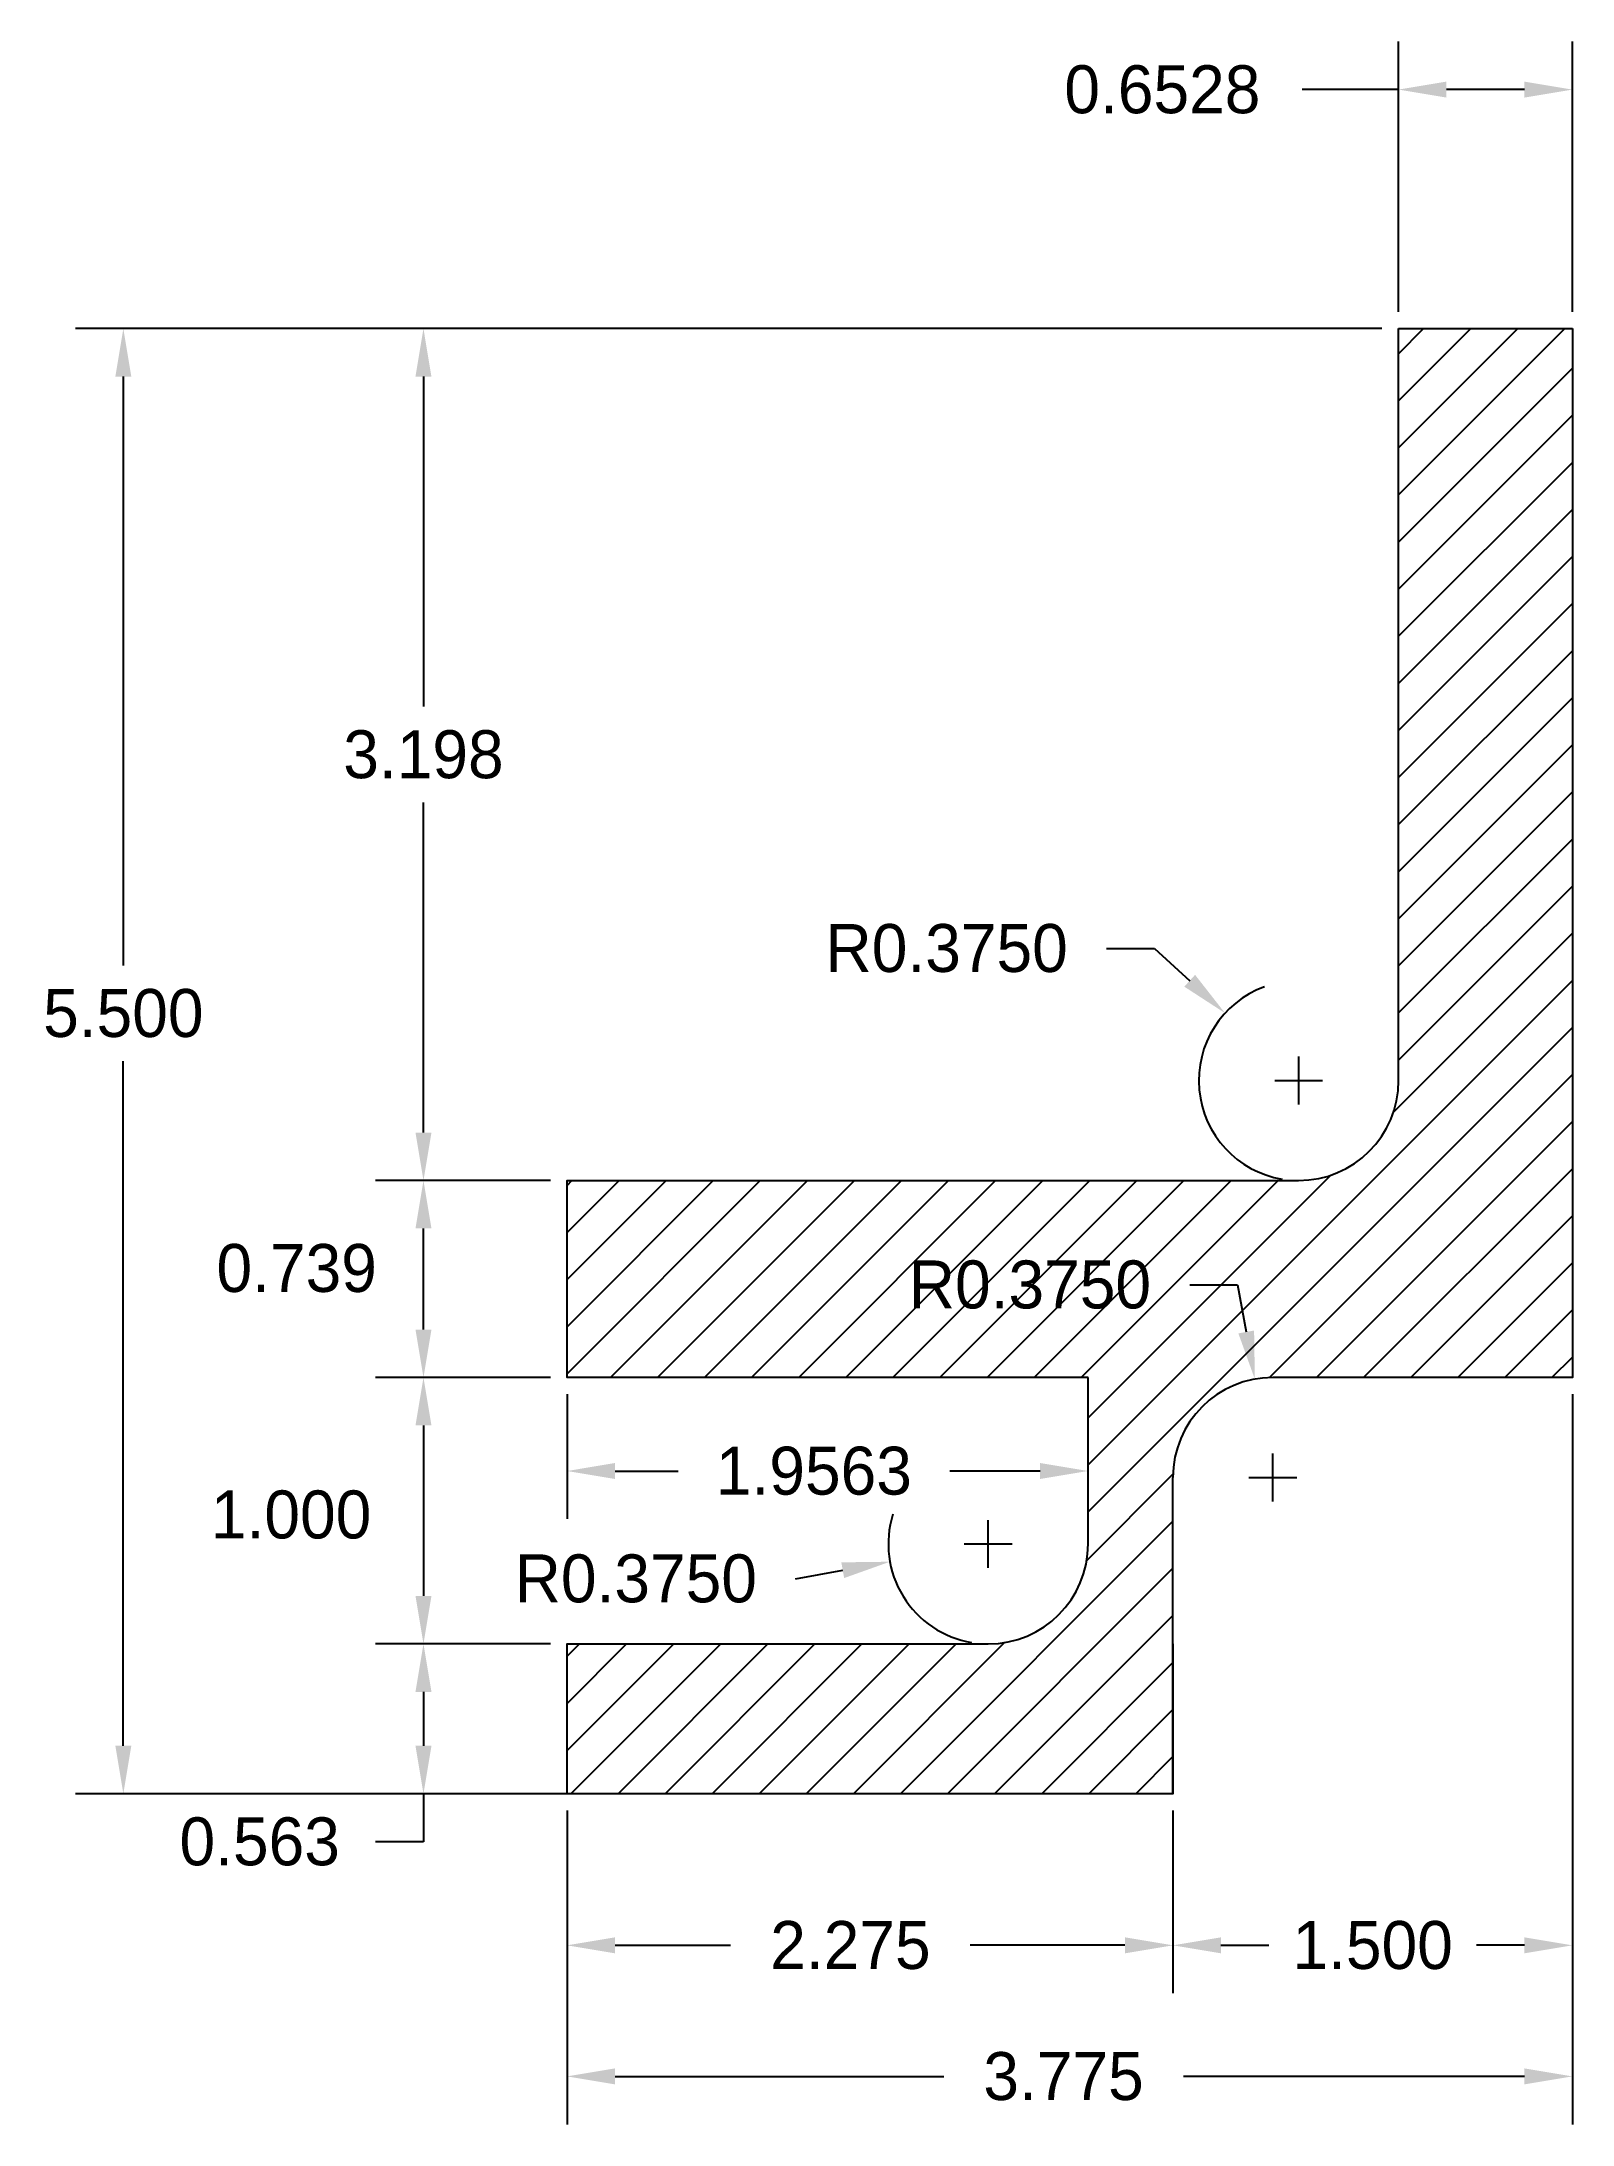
# Model space of a CAD drawing. Header units: inches. Extents: x -164 to 250, y -285 to 80.
# Drawn here: x -88.37 to -82.62, y -143.17 to -135.35 of the extents above; entities that cross this region are included whole.
import ezdxf

# ---------------------------------------------------------------- set-up
doc = ezdxf.new("R2010")
doc.units = ezdxf.units.IN
doc.header["$MEASUREMENT"] = 0
doc.layers.add('trajectories', color=3, linetype='Continuous')
doc.dimstyles.get("Standard").update_dxf_attribs({"dimtxt": 0.18, "dimasz": 0.18, "dimexe": 0.18, "dimexo": 0.0625, "dimgap": 0.09, "dimtad": 0, "dimtih": 1, "dimtoh": 1, "dimdec": 4, "dimzin": 0, "dimdsep": 46, "dimtxsty": 'Standard', "dimcen": 0.09, "dimadec": 0, "dimazin": 0, "dimtfac": 1, "dimtdec": 4, "dimtofl": 0, "dimtmove": 0, "dimatfit": 3, "dimfxl": 1, "dimtolj": 1, "dimtzin": 0, "dimarcsym": 0})

msp = doc.modelspace()

# ---------------------------------------------------------------- blocks, each defined once
blk = doc.blocks.new('*D135')
at = {"layer": 'Defpoints', "color": 0, "transparency": 16777216}
for p in [(-86.3996, -141.369), (-86.939, -141.9315), (-86.3996, -141.9315)]:
    blk.add_point(p, dxfattribs=at)
at = {"layer": 'trajectories', "color": 0, "lineweight": -2, "transparency": 16777216}
for p, q in [((-86.4621, -141.369), (-87.119, -141.369)), ((-86.939, -141.549), (-86.939, -141.7515)), ((-86.4621, -141.9315), (-87.119, -141.9315)), ((-86.939, -141.9315), (-86.939, -142.1115)), ((-86.939, -142.1115), (-87.119, -142.1115))]:
    blk.add_line(p, q, dxfattribs=at)
at = {"layer": 'trajectories', "color": 0, "transparency": 16777216}
for points in [[(-86.969, -141.549), (-86.909, -141.549), (-86.939, -141.369)], [(-86.969, -141.7515), (-86.909, -141.7515), (-86.939, -141.9315)]]:
    blk.add_solid(points, dxfattribs=at)
at = {"layer": 'trajectories', "color": 0, "transparency": 16777216, "insert": (-87.554, -142.1115), "char_height": 0.18, "attachment_point": 5}
blk.add_mtext('\\A1;0.563', dxfattribs=at)
blk = doc.blocks.new('*D136')
at = {"layer": 'Defpoints', "color": 0, "transparency": 16777216}
for p in [(-86.3996, -140.369), (-86.939, -141.369), (-86.3996, -141.369)]:
    blk.add_point(p, dxfattribs=at)
at = {"layer": 'trajectories', "color": 0, "lineweight": -2, "transparency": 16777216}
for p, q in [((-86.4621, -140.369), (-87.119, -140.369)), ((-86.939, -140.549), (-86.939, -141.189)), ((-86.4621, -141.369), (-87.119, -141.369))]:
    blk.add_line(p, q, dxfattribs=at)
at = {"layer": 'trajectories', "color": 0, "transparency": 16777216}
for points in [[(-86.969, -140.549), (-86.909, -140.549), (-86.939, -140.369)], [(-86.969, -141.189), (-86.909, -141.189), (-86.939, -141.369)]]:
    blk.add_solid(points, dxfattribs=at)
at = {"layer": 'trajectories', "color": 0, "transparency": 16777216, "insert": (-87.436, -140.8844), "char_height": 0.18, "attachment_point": 5}
blk.add_mtext('\\A1;1.000', dxfattribs=at)
blk = doc.blocks.new('*D137')
at = {"layer": 'Defpoints', "color": 0, "transparency": 16777216}
for p in [(-86.939, -139.6295), (-86.3996, -139.6295), (-86.3996, -140.369)]:
    blk.add_point(p, dxfattribs=at)
at = {"layer": 'trajectories', "color": 0, "lineweight": -2, "transparency": 16777216}
for p, q in [((-86.4621, -139.6295), (-87.119, -139.6295)), ((-86.939, -140.189), (-86.939, -139.8095)), ((-86.4621, -140.369), (-87.119, -140.369))]:
    blk.add_line(p, q, dxfattribs=at)
at = {"layer": 'trajectories', "color": 0, "transparency": 16777216}
for points in [[(-86.969, -139.8095), (-86.909, -139.8095), (-86.939, -139.6295)], [(-86.969, -140.189), (-86.909, -140.189), (-86.939, -140.369)]]:
    blk.add_solid(points, dxfattribs=at)
at = {"layer": 'trajectories', "color": 0, "transparency": 16777216, "insert": (-87.4151, -139.9591), "char_height": 0.18, "attachment_point": 5}
blk.add_mtext('\\A1;0.739', dxfattribs=at)
blk = doc.blocks.new('*D138')
at = {"layer": 'Defpoints', "color": 0, "transparency": 16777216}
for p in [(-88.0661, -136.4315), (-83.2774, -136.4315), (-84.1246, -141.9315)]:
    blk.add_point(p, dxfattribs=at)
at = {"layer": 'trajectories', "color": 0, "lineweight": -2, "transparency": 16777216}
for p, q in [((-83.3399, -136.4315), (-88.2461, -136.4315)), ((-88.0661, -136.6115), (-88.0661, -138.8219)), ((-88.0661, -141.7515), (-88.0661, -139.1819)), ((-84.1871, -141.9315), (-88.2461, -141.9315))]:
    blk.add_line(p, q, dxfattribs=at)
at = {"layer": 'trajectories', "color": 0, "transparency": 16777216}
for points in [[(-88.0961, -136.6115), (-88.0361, -136.6115), (-88.0661, -136.4315)], [(-88.0961, -141.7515), (-88.0361, -141.7515), (-88.0661, -141.9315)]]:
    blk.add_solid(points, dxfattribs=at)
at = {"layer": 'trajectories', "color": 0, "transparency": 16777216, "insert": (-88.0661, -139.0019), "char_height": 0.18, "attachment_point": 5}
blk.add_mtext('\\A1;5.500', dxfattribs=at)
blk = doc.blocks.new('*D115')
at = {"layer": 'Defpoints', "color": 0, "transparency": 16777216}
for p in [(-86.939, -136.4315), (-83.2774, -136.4315), (-86.3996, -139.6295)]:
    blk.add_point(p, dxfattribs=at)
at = {"layer": 'trajectories', "color": 0, "lineweight": -2, "transparency": 16777216}
for p, q in [((-83.3399, -136.4315), (-87.119, -136.4315)), ((-86.939, -136.6115), (-86.939, -137.8505)), ((-86.939, -139.4495), (-86.939, -138.2105)), ((-86.4621, -139.6295), (-87.119, -139.6295))]:
    blk.add_line(p, q, dxfattribs=at)
at = {"layer": 'trajectories', "color": 0, "transparency": 16777216}
for points in [[(-86.969, -136.6115), (-86.909, -136.6115), (-86.939, -136.4315)], [(-86.969, -139.4495), (-86.909, -139.4495), (-86.939, -139.6295)]]:
    blk.add_solid(points, dxfattribs=at)
at = {"layer": 'trajectories', "color": 0, "transparency": 16777216, "insert": (-86.939, -138.0305), "char_height": 0.18, "attachment_point": 5}
blk.add_mtext('\\A1;3.198', dxfattribs=at)
blk = doc.blocks.new('*D139')
at = {"layer": 'Defpoints', "color": 0, "transparency": 16777216}
for p in [(-86.3996, -141.9315), (-84.1246, -141.9315), (-84.1246, -142.5006)]:
    blk.add_point(p, dxfattribs=at)
at = {"layer": 'trajectories', "color": 0, "lineweight": -2, "transparency": 16777216}
for p, q in [((-86.3996, -141.994), (-86.3996, -142.6806)), ((-84.1246, -141.994), (-84.1246, -142.6806)), ((-86.2196, -142.5006), (-85.7856, -142.5006)), ((-84.3046, -142.5006), (-84.8856, -142.5006))]:
    blk.add_line(p, q, dxfattribs=at)
at = {"layer": 'trajectories', "color": 0, "transparency": 16777216}
for points in [[(-86.2196, -142.4706), (-86.2196, -142.5306), (-86.3996, -142.5006)], [(-84.3046, -142.4706), (-84.3046, -142.5306), (-84.1246, -142.5006)]]:
    blk.add_solid(points, dxfattribs=at)
at = {"layer": 'trajectories', "color": 0, "transparency": 16777216, "insert": (-85.3356, -142.5006), "char_height": 0.18, "attachment_point": 5}
blk.add_mtext('\\A1;2.275', dxfattribs=at)
blk = doc.blocks.new('*D140')
at = {"layer": 'Defpoints', "color": 0, "transparency": 16777216}
for p in [(-82.6246, -140.369), (-84.1246, -141.9315), (-82.6246, -142.5006)]:
    blk.add_point(p, dxfattribs=at)
at = {"layer": 'trajectories', "color": 0, "lineweight": -2, "transparency": 16777216}
for p, q in [((-82.6246, -140.4315), (-82.6246, -142.6806)), ((-84.1246, -141.994), (-84.1246, -142.6806)), ((-83.9446, -142.5006), (-83.7646, -142.5006)), ((-82.8046, -142.5006), (-82.9846, -142.5006))]:
    blk.add_line(p, q, dxfattribs=at)
at = {"layer": 'trajectories', "color": 0, "transparency": 16777216}
for points in [[(-83.9446, -142.4706), (-83.9446, -142.5306), (-84.1246, -142.5006)], [(-82.8046, -142.4706), (-82.8046, -142.5306), (-82.6246, -142.5006)]]:
    blk.add_solid(points, dxfattribs=at)
at = {"layer": 'trajectories', "color": 0, "transparency": 16777216, "insert": (-83.3746, -142.5006), "char_height": 0.18, "attachment_point": 5}
blk.add_mtext('\\A1;1.500', dxfattribs=at)
blk = doc.blocks.new('*D141')
at = {"layer": 'Defpoints', "color": 0, "transparency": 16777216}
for p in [(-82.6246, -140.369), (-86.3996, -141.9315), (-82.6246, -142.9926)]:
    blk.add_point(p, dxfattribs=at)
at = {"layer": 'trajectories', "color": 0, "lineweight": -2, "transparency": 16777216}
for p, q in [((-82.6246, -140.4315), (-82.6246, -143.1726)), ((-86.3996, -141.994), (-86.3996, -143.1726)), ((-86.2196, -142.9926), (-84.9854, -142.9926)), ((-82.8046, -142.9926), (-84.0854, -142.9926))]:
    blk.add_line(p, q, dxfattribs=at)
at = {"layer": 'trajectories', "color": 0, "transparency": 16777216}
for points in [[(-86.2196, -142.9626), (-86.2196, -143.0226), (-86.3996, -142.9926)], [(-82.8046, -142.9626), (-82.8046, -143.0226), (-82.6246, -142.9926)]]:
    blk.add_solid(points, dxfattribs=at)
at = {"layer": 'trajectories', "color": 0, "transparency": 16777216, "insert": (-84.5354, -142.9926), "char_height": 0.18, "attachment_point": 5}
blk.add_mtext('\\A1;3.775', dxfattribs=at)
blk = doc.blocks.new('*D142')
at = {"layer": 'Defpoints', "color": 0, "transparency": 16777216}
for p in [(-82.6246, -135.5342), (-83.2774, -136.4315), (-82.6246, -136.4315)]:
    blk.add_point(p, dxfattribs=at)
at = {"layer": 'trajectories', "color": 0, "lineweight": -2, "transparency": 16777216}
for p, q in [((-83.2774, -136.369), (-83.2774, -135.3542)), ((-82.6246, -136.369), (-82.6246, -135.3542)), ((-83.2774, -135.5342), (-83.6392, -135.5342)), ((-82.8046, -135.5342), (-83.0974, -135.5342))]:
    blk.add_line(p, q, dxfattribs=at)
at = {"layer": 'trajectories', "color": 0, "transparency": 16777216}
for points in [[(-83.0974, -135.5042), (-83.0974, -135.5642), (-83.2774, -135.5342)], [(-82.8046, -135.5042), (-82.8046, -135.5642), (-82.6246, -135.5342)]]:
    blk.add_solid(points, dxfattribs=at)
at = {"layer": 'trajectories', "color": 0, "transparency": 16777216, "insert": (-84.1642, -135.5342), "char_height": 0.18, "attachment_point": 5}
blk.add_mtext('\\A1;0.6528', dxfattribs=at)
blk = doc.blocks.new('*D143')
at = {"layer": 'Defpoints', "color": 0, "transparency": 16777216}
for p in [(-83.9289, -139.0011), (-83.6524, -139.2545)]:
    blk.add_point(p, dxfattribs=at)
at = {"layer": 'trajectories', "color": 0, "lineweight": -2, "transparency": 16777216}
for p, q in [((-84.3744, -138.7579), (-84.1944, -138.7579)), ((-84.1944, -138.7579), (-84.0616, -138.8795)), ((-83.6524, -139.3445), (-83.6524, -139.1645)), ((-83.7424, -139.2545), (-83.5624, -139.2545))]:
    blk.add_line(p, q, dxfattribs=at)
blk.add_arc((-83.6524, -139.2545), 0.375, 110.00014, 260.4507, dxfattribs=at)
at = {"layer": 'trajectories', "color": 0, "transparency": 16777216}
blk.add_solid([(-84.0414, -138.8574), (-84.0819, -138.9017), (-83.9289, -139.0011)], dxfattribs=at)
at = {"layer": 'trajectories', "color": 0, "transparency": 16777216, "insert": (-84.9744, -138.7579), "char_height": 0.18, "attachment_point": 5}
blk.add_mtext('\\A1;R0.3750', dxfattribs=at)
blk = doc.blocks.new('*D144')
at = {"layer": 'Defpoints', "color": 0, "transparency": 16777216}
for p in [(-84.8183, -140.994), (-85.1874, -141.0605)]:
    blk.add_point(p, dxfattribs=at)
at = {"layer": 'trajectories', "color": 0, "lineweight": -2, "transparency": 16777216}
for p, q in [((-84.8183, -141.084), (-84.8183, -140.904)), ((-84.9083, -140.994), (-84.7283, -140.994)), ((-85.5417, -141.1243), (-85.3645, -141.0924))]:
    blk.add_line(p, q, dxfattribs=at)
blk.add_arc((-84.8183, -140.994), 0.375, 162.71133, 260.4507, dxfattribs=at)
at = {"layer": 'trajectories', "color": 0, "transparency": 16777216}
blk.add_solid([(-85.3698, -141.0629), (-85.3592, -141.1219), (-85.1874, -141.0605)], dxfattribs=at)
at = {"layer": 'trajectories', "color": 0, "transparency": 16777216, "insert": (-86.1417, -141.1243), "char_height": 0.18, "attachment_point": 5}
blk.add_mtext('\\A1;R0.3750', dxfattribs=at)
blk = doc.blocks.new('*D145')
at = {"layer": 'Defpoints', "color": 0, "transparency": 16777216}
for p in [(-83.817, -140.3751), (-83.7496, -140.744)]:
    blk.add_point(p, dxfattribs=at)
at = {"layer": 'trajectories', "color": 0, "lineweight": -2, "transparency": 16777216}
for p, q in [((-84.0617, -140.0209), (-83.8817, -140.0209)), ((-83.8817, -140.0209), (-83.8493, -140.198)), ((-83.7496, -140.834), (-83.7496, -140.654)), ((-83.8396, -140.744), (-83.6596, -140.744))]:
    blk.add_line(p, q, dxfattribs=at)
at = {"layer": 'trajectories', "color": 0, "transparency": 16777216}
blk.add_solid([(-83.8198, -140.1926), (-83.8788, -140.2034), (-83.817, -140.3751)], dxfattribs=at)
at = {"layer": 'trajectories', "color": 0, "transparency": 16777216, "insert": (-84.6617, -140.0209), "char_height": 0.18, "attachment_point": 5}
blk.add_mtext('\\A1;R0.3750', dxfattribs=at)
blk = doc.blocks.new('*D114')
at = {"layer": 'Defpoints', "color": 0, "transparency": 16777216}
for p in [(-86.3996, -140.369), (-84.4433, -140.72), (-84.4433, -140.994)]:
    blk.add_point(p, dxfattribs=at)
at = {"layer": 'trajectories', "color": 0, "lineweight": -2, "transparency": 16777216}
for p, q in [((-86.3996, -140.4315), (-86.3996, -140.9)), ((-84.4433, -140.9315), (-84.4433, -140.54)), ((-86.2196, -140.72), (-85.9829, -140.72)), ((-84.6233, -140.72), (-84.9629, -140.72))]:
    blk.add_line(p, q, dxfattribs=at)
at = {"layer": 'trajectories', "color": 0, "transparency": 16777216}
for points in [[(-86.2196, -140.69), (-86.2196, -140.75), (-86.3996, -140.72)], [(-84.6233, -140.69), (-84.6233, -140.75), (-84.4433, -140.72)]]:
    blk.add_solid(points, dxfattribs=at)
at = {"layer": 'trajectories', "color": 0, "transparency": 16777216, "insert": (-85.4729, -140.72), "char_height": 0.18, "attachment_point": 5}
blk.add_mtext('\\A1;1.9563', dxfattribs=at)

# ---------------------------------------------------------------- dimensions: what is measured, and where the dimension line sits
at = {"layer": 'trajectories'}
for base, p1, p2, picture, middle in [((-82.62464, -135.53421), (-83.27744, -136.43147), (-82.62464, -136.43147), '*D142', (-84.16421, -135.53421)), ((-84.4433, -140.72001), (-86.39959, -140.36897), (-84.4433, -140.99397), '*D114', (-85.47286, -140.72001))]:
    dim = msp.add_linear_dim(base=base, p1=p1, p2=p2, dimstyle='Standard', dxfattribs=at)
    dim.commit()
    dim.dimension.update_dxf_attribs({"geometry": picture, "text_midpoint": middle, "dimtype": 160})
for base, p1, p2, override, picture, middle in [((-88.06613, -136.43147), (-84.12455, -141.93147), (-83.27744, -136.43147), {"dimdec": 3}, '*D138', (-88.06613, -139.00186)), ((-86.939033, -139.629473), (-86.399594, -140.368969), (-86.399594, -139.629473), {"dimdec": 3, "dimtmove": 2}, '*D137', (-87.415121, -139.959117)), ((-86.93903, -141.36897), (-86.39959, -140.36897), (-86.39959, -141.36897), {"dimdec": 3, "dimtmove": 2}, '*D136', (-87.43602, -140.88438))]:
    dim = msp.add_linear_dim(base=base, p1=p1, p2=p2, angle=90, dimstyle='Standard', override=override, dxfattribs=at)
    dim.commit()
    dim.dimension.update_dxf_attribs({"geometry": picture, "text_midpoint": middle, "dimtype": 160})
for base, p1, p2, picture, middle in [((-86.93903, -136.43147), (-86.39959, -139.62947), (-83.27744, -136.43147), '*D115', (-86.93903, -138.03047)), ((-86.9390330711, -141.9314694118), (-86.3995938612, -141.3689694118), (-86.3995938612, -141.9314694118), '*D135', (-87.5540330711, -142.1114694118))]:
    dim = msp.add_linear_dim(base=base, p1=p1, p2=p2, angle=90, dimstyle='Standard', override={"dimdec": 3}, dxfattribs=at)
    dim.commit()
    dim.dimension.update_dxf_attribs({"geometry": picture, "text_midpoint": middle})
for center, mpoint, picture, middle in [((-83.65244, -139.25447), (-83.92893, -139.00114), '*D143', (-84.97436, -138.75793)), ((-83.74955, -140.74397), (-83.81697, -140.37508), '*D145', (-84.66169, -140.02094)), ((-84.8183, -140.99397), (-85.18736, -141.06046), '*D144', (-86.14166, -141.12429))]:
    dim = msp.add_radius_dim(center=center, mpoint=mpoint, dimstyle='Standard', dxfattribs=at)
    dim.commit()
    dim.dimension.update_dxf_attribs({"geometry": picture, "text_midpoint": middle})
for base, p2, picture, middle in [((-82.62464, -142.99261), (-82.62464, -140.36897), '*D141', (-84.53544, -142.99261)), ((-84.12455, -142.50065), (-84.12455, -141.93147), '*D139', (-85.3356, -142.50065))]:
    dim = msp.add_linear_dim(base=base, p1=(-86.39959, -141.93147), p2=p2, dimstyle='Standard', override={"dimdec": 3}, dxfattribs=at)
    dim.commit()
    dim.dimension.update_dxf_attribs({"geometry": picture, "text_midpoint": middle, "dimtype": 160})
dim = msp.add_linear_dim(base=(-82.62464, -142.50065), p1=(-84.12455, -141.93147), p2=(-82.62464, -140.36897), dimstyle='Standard', override={"dimdec": 3}, dxfattribs=at)
dim.commit()
dim.dimension.update_dxf_attribs({"geometry": '*D140', "text_midpoint": (-83.3746, -142.50065)})

# ---------------------------------------------------------------- hatches: boundary and pattern name
at = {"layer": 'trajectories'}
h = msp.add_hatch(dxfattribs=at)
h.set_pattern_fill('ANSI31', color=256)
h.set_pattern_definition([(45, (-100.2974, 65.83427), (-0.08838835, 0.08838835), [])])
h.paths.add_polyline_path([(-82.62464, -136.43147), (-83.27744, -136.43147), (-83.27744, -139.25447, -0.4142136), (-83.65244, -139.62947), (-86.39959, -139.62947), (-86.39959, -140.36897), (-84.4433, -140.36897), (-84.4433, -140.74397), (-84.4433, -140.99397, -0.4142136), (-84.8183, -141.36897), (-86.39959, -141.36897), (-86.39959, -141.93147), (-84.12455, -141.93147), (-84.12455, -141.36897), (-84.12455, -140.74397, -0.4142136), (-83.74955, -140.36897), (-82.62464, -140.36897)])
h.paths.add_polyline_path([(-85.21669, -140.15594), (-84.10669, -140.15594), (-84.10669, -139.88594), (-85.21669, -139.88594)], flags=24)

# ---------------------------------------------------------------- linework, layer by layer
for p, q in [((-83.27744, -139.25447), (-83.27744, -136.43147)), ((-83.27744, -136.43147), (-82.62464, -136.43147)), ((-84.4433, -140.99397), (-84.4433, -140.36897)), ((-84.4433, -140.74397), (-84.4433, -140.36897)), ((-84.12455, -141.93147), (-84.12455, -140.74397))]:
    msp.add_line(p, q, dxfattribs=at)
for points in [[(-82.62464, -136.43147), (-82.62464, -140.36897), (-83.74955, -140.36897)], [(-84.4433, -140.36897), (-86.39959, -140.36897), (-86.39959, -139.62947), (-83.65244, -139.62947)], [(-84.12455, -141.36897), (-84.12455, -141.93147), (-86.39959, -141.93147), (-86.39959, -141.36897), (-84.8183, -141.36897)]]:
    msp.add_lwpolyline(points, dxfattribs=at)
for centre, start, end in [((-83.65244, -139.25447), 270, 0), ((-83.74955, -140.74397), 90, 180), ((-84.8183, -140.99397), 270, 0)]:
    msp.add_arc(centre, 0.375, start, end, dxfattribs=at)

msp.set_redraw_order([(e.dxf.handle, doc.entitydb.next_handle()) for e in msp.query("TEXT MTEXT ATTDEF DIMENSION ARC_DIMENSION")])  # texts and dimensions are drawn at this point

doc.saveas('drawing.dxf')
